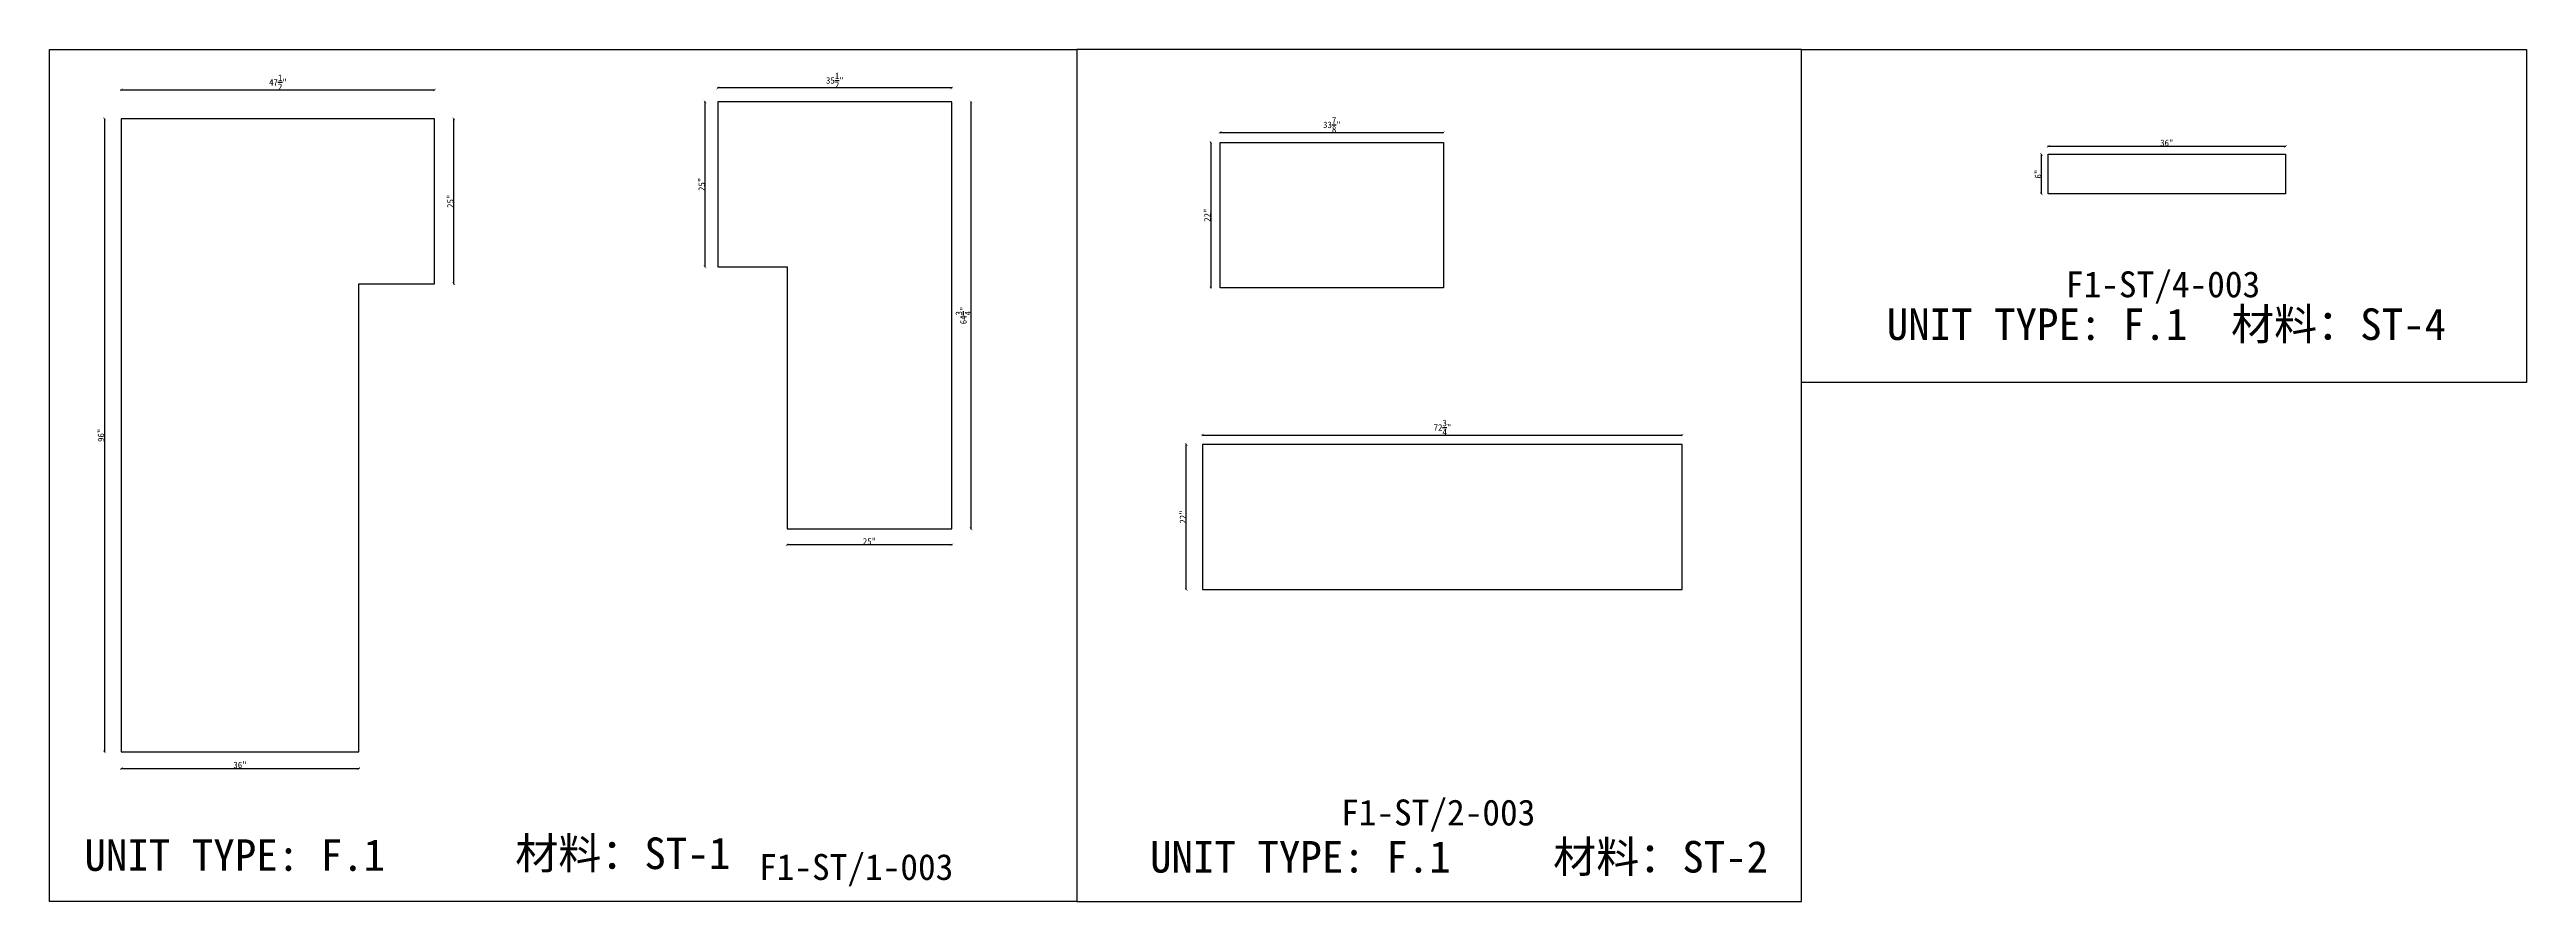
# Model space of a CAD drawing. Header units: millimetres. Extents: x -46966 to 138077, y -48408 to 2116.
# Drawn here: x 79067 to 88608, y -19759 to -16477 of the extents above; entities that cross this region are included whole.
import ezdxf
from ezdxf.enums import TextEntityAlignment as Align

# ---------------------------------------------------------------- set-up
doc = ezdxf.new("R2010")
doc.units = ezdxf.units.MM
doc.layers.add('PART_NUMBER', color=3, linetype='Continuous')
doc.styles.add('样式 1', font='')
doc.styles.get('样式 1').set_extended_font_data('NSimSun')
doc.dimstyles.new('副本 ISO-25', dxfattribs={"dimtxt": 25, "dimasz": 10, "dimexe": 1.5, "dimexo": 0.5, "dimtad": 1, "dimlfac": 0.03937, "dimlunit": 5, "dimtxsty": '样式 1', "dimblk": 'ARCHTICK', "dimcen": 2.5, "dimclrd": 256, "dimclrt": 1, "dimazin": 3, "dimtfac": 1, "dimtmove": 0, "dimatfit": 3, "dimfxlon": 1})

msp = doc.modelspace()

# ---------------------------------------------------------------- texts
at = {"style": '样式 1'}
for s, p in [('材料：ST-4', (87469.988, -17595.537)), ('UNIT TYPE: F.1', (86143.707, -17595.537)), ('UNIT TYPE: F.1', (79201.781, -19640.565)), ('材料：ST-1', (80861.068, -19633.91)), ('UNIT TYPE: F.1', (83306.192, -19647.343)), ('材料：ST-2', (84858.916, -19647.343))]:
    msp.add_text(s, height=121.5865, dxfattribs=at).set_placement(p)
at = {"layer": 'PART_NUMBER', "color": 3, "style": '样式 1'}
for s, p in [('F1-ST/4-003', (87208.167, -17381.21)), ('F1-ST/2-003', (84416.292, -19415.869)), ('F1-ST/1-003', (82174.411, -19625.869))]:
    msp.add_text(s, height=100, dxfattribs=at).set_placement(p, align=Align.MIDDLE_CENTER)

# ---------------------------------------------------------------- blocks, each defined once
blk = doc.blocks.new('_ArchTick')
at = {"color": 0, "linetype": 'ByBlock', "const_width": 0.15}
blk.add_lwpolyline([(-0.5, -0.5), (0.5, 0.5)], dxfattribs=at)
blk = doc.blocks.new('*D1161')
at = {"color": 0, "lineweight": -2, "transparency": 16777216}
for p, q in [((81641.3, -16625.7), (81641.3, -16623.2)), ((82543, -16625.7), (82543, -16623.2))]:
    blk.add_line(p, q, dxfattribs=at)
at = {"lineweight": -2, "transparency": 16777216}
blk.add_line((82543, -16624.7), (81641.3, -16624.7), dxfattribs=at)
at = {"layer": 'Defpoints', "color": 0, "transparency": 16777216}
for p in [(81641.3, -16624.7), (81641.3, -16678.7), (82543, -16678.7)]:
    blk.add_point(p, dxfattribs=at)
at = {"lineweight": -2, "transparency": 16777216, "xscale": 10, "yscale": 10, "zscale": 10, "rotation": 180}
blk.add_blockref('_ArchTick', (81641.3, -16624.7), dxfattribs=at)
at = {"lineweight": -2, "transparency": 16777216, "xscale": 10, "yscale": 10, "zscale": 10}
blk.add_blockref('_ArchTick', (82543, -16624.7), dxfattribs=at)
at = {"color": 1, "transparency": 16777216, "insert": (82092.2, -16595.7), "char_height": 25, "attachment_point": 5, "style": '样式 1'}
blk.add_mtext('\\A1;35{\\H1x;\\S1/2;}"', dxfattribs=at)
blk = doc.blocks.new('*D1485')
at = {"color": 0, "lineweight": -2, "transparency": 16777216}
for p, q in [((82615.5, -16678.7), (82618, -16678.7)), ((82615.5, -18323.4), (82618, -18323.4))]:
    blk.add_line(p, q, dxfattribs=at)
at = {"lineweight": -2, "transparency": 16777216}
blk.add_line((82616.5, -16678.7), (82616.5, -18323.4), dxfattribs=at)
at = {"layer": 'Defpoints', "color": 0, "transparency": 16777216}
for p in [(82543, -16678.7), (82543, -18323.4), (82616.5, -18323.4)]:
    blk.add_point(p, dxfattribs=at)
at = {"lineweight": -2, "transparency": 16777216, "xscale": 10, "yscale": 10, "zscale": 10}
for p, rotation in [((82616.5, -16678.7), 90), ((82616.5, -18323.4), 270)]:
    blk.add_blockref('_ArchTick', p, dxfattribs=dict(at, rotation=rotation))
at = {"color": 1, "transparency": 16777216, "insert": (82587.4, -17501), "char_height": 25, "attachment_point": 5, "rotation": 90, "style": '样式 1'}
blk.add_mtext('\\A1;64{\\H1x;\\S3/4;}"', dxfattribs=at)
blk = doc.blocks.new('*D1486')
at = {"color": 0, "lineweight": -2, "transparency": 16777216}
for p, q in [((81908, -18383.6), (81908, -18386.1)), ((82543, -18383.6), (82543, -18386.1))]:
    blk.add_line(p, q, dxfattribs=at)
at = {"lineweight": -2, "transparency": 16777216}
blk.add_line((82543, -18384.6), (81908, -18384.6), dxfattribs=at)
at = {"layer": 'Defpoints', "color": 0, "transparency": 16777216}
for p in [(81908, -18323.4), (81908, -18384.6), (82543, -18323.4)]:
    blk.add_point(p, dxfattribs=at)
at = {"lineweight": -2, "transparency": 16777216, "xscale": 10, "yscale": 10, "zscale": 10, "rotation": 180}
blk.add_blockref('_ArchTick', (81908, -18384.6), dxfattribs=at)
at = {"lineweight": -2, "transparency": 16777216, "xscale": 10, "yscale": 10, "zscale": 10}
blk.add_blockref('_ArchTick', (82543, -18384.6), dxfattribs=at)
at = {"color": 1, "transparency": 16777216, "insert": (82225.5, -18371.5), "char_height": 25, "attachment_point": 5, "style": '样式 1'}
blk.add_mtext('\\A1;25"', dxfattribs=at)
blk = doc.blocks.new('*D1487')
at = {"color": 0, "lineweight": -2, "transparency": 16777216}
for p, q in [((81593.3, -16678.7), (81590.8, -16678.7)), ((81593.3, -17313.7), (81590.8, -17313.7))]:
    blk.add_line(p, q, dxfattribs=at)
at = {"lineweight": -2, "transparency": 16777216}
blk.add_line((81592.3, -17313.7), (81592.3, -16678.7), dxfattribs=at)
at = {"layer": 'Defpoints', "color": 0, "transparency": 16777216}
for p in [(81592.3, -16678.7), (81641.3, -16678.7), (81641.3, -17313.7)]:
    blk.add_point(p, dxfattribs=at)
at = {"lineweight": -2, "transparency": 16777216, "xscale": 10, "yscale": 10, "zscale": 10}
for p, rotation in [((81592.3, -16678.7), 90), ((81592.3, -17313.7), 270)]:
    blk.add_blockref('_ArchTick', p, dxfattribs=dict(at, rotation=rotation))
at = {"color": 1, "transparency": 16777216, "insert": (81579.2, -16996.2), "char_height": 25, "attachment_point": 5, "rotation": 90, "style": '样式 1'}
blk.add_mtext('\\A1;25"', dxfattribs=at)
blk = doc.blocks.new('*D1488')
at = {"color": 0, "lineweight": -2, "transparency": 16777216}
for p, q in [((79343.8, -16633), (79343.8, -16630.5)), ((80550.3, -16633), (80550.3, -16630.5))]:
    blk.add_line(p, q, dxfattribs=at)
at = {"lineweight": -2, "transparency": 16777216}
blk.add_line((79343.8, -16632), (80550.3, -16632), dxfattribs=at)
at = {"layer": 'Defpoints', "color": 0, "transparency": 16777216}
for p in [(80550.3, -16632), (79343.8, -16743.7), (80550.3, -16743.7)]:
    blk.add_point(p, dxfattribs=at)
at = {"lineweight": -2, "transparency": 16777216, "xscale": 10, "yscale": 10, "zscale": 10, "rotation": 180}
blk.add_blockref('_ArchTick', (79343.8, -16632), dxfattribs=at)
at = {"lineweight": -2, "transparency": 16777216, "xscale": 10, "yscale": 10, "zscale": 10}
blk.add_blockref('_ArchTick', (80550.3, -16632), dxfattribs=at)
at = {"color": 1, "transparency": 16777216, "insert": (79947.1, -16602.9), "char_height": 25, "attachment_point": 5, "style": '样式 1'}
blk.add_mtext('\\A1;47{\\H1x;\\S1/2;}"', dxfattribs=at)
blk = doc.blocks.new('*D1489')
at = {"color": 0, "lineweight": -2, "transparency": 16777216}
for p, q in [((79279.6, -16743.7), (79277.1, -16743.7)), ((79279.6, -19182.1), (79277.1, -19182.1))]:
    blk.add_line(p, q, dxfattribs=at)
at = {"lineweight": -2, "transparency": 16777216}
blk.add_line((79278.6, -16743.7), (79278.6, -19182.1), dxfattribs=at)
at = {"layer": 'Defpoints', "color": 0, "transparency": 16777216}
for p in [(79343.8, -16743.7), (79278.6, -19182.1), (79343.8, -19182.1)]:
    blk.add_point(p, dxfattribs=at)
at = {"lineweight": -2, "transparency": 16777216, "xscale": 10, "yscale": 10, "zscale": 10}
for p, rotation in [((79278.6, -16743.7), 90), ((79278.6, -19182.1), 270)]:
    blk.add_blockref('_ArchTick', p, dxfattribs=dict(at, rotation=rotation))
at = {"color": 1, "transparency": 16777216, "insert": (79265.5, -17962.9), "char_height": 25, "attachment_point": 5, "rotation": 90, "style": '样式 1'}
blk.add_mtext('\\A1;96"', dxfattribs=at)
blk = doc.blocks.new('*D1490')
at = {"color": 0, "lineweight": -2, "transparency": 16777216}
for p, q in [((79343.8, -19245.3), (79343.8, -19247.8)), ((80258.2, -19245.3), (80258.2, -19247.8))]:
    blk.add_line(p, q, dxfattribs=at)
at = {"lineweight": -2, "transparency": 16777216}
blk.add_line((79343.8, -19246.3), (80258.2, -19246.3), dxfattribs=at)
at = {"layer": 'Defpoints', "color": 0, "transparency": 16777216}
for p in [(79343.8, -19182.1), (80258.2, -19182.1), (80258.2, -19246.3)]:
    blk.add_point(p, dxfattribs=at)
at = {"lineweight": -2, "transparency": 16777216, "xscale": 10, "yscale": 10, "zscale": 10, "rotation": 180}
blk.add_blockref('_ArchTick', (79343.8, -19246.3), dxfattribs=at)
at = {"lineweight": -2, "transparency": 16777216, "xscale": 10, "yscale": 10, "zscale": 10}
blk.add_blockref('_ArchTick', (80258.2, -19246.3), dxfattribs=at)
at = {"color": 1, "transparency": 16777216, "insert": (79801, -19233.1), "char_height": 25, "attachment_point": 5, "style": '样式 1'}
blk.add_mtext('\\A1;36"', dxfattribs=at)
blk = doc.blocks.new('*D1491')
at = {"color": 0, "lineweight": -2, "transparency": 16777216}
for p, q in [((80623.3, -16743.7), (80625.8, -16743.7)), ((80623.3, -17378.7), (80625.8, -17378.7))]:
    blk.add_line(p, q, dxfattribs=at)
at = {"lineweight": -2, "transparency": 16777216}
blk.add_line((80624.3, -17378.7), (80624.3, -16743.7), dxfattribs=at)
at = {"layer": 'Defpoints', "color": 0, "transparency": 16777216}
for p in [(80550.3, -16743.7), (80624.3, -16743.7), (80550.3, -17378.7)]:
    blk.add_point(p, dxfattribs=at)
at = {"lineweight": -2, "transparency": 16777216, "xscale": 10, "yscale": 10, "zscale": 10}
for p, rotation in [((80624.3, -16743.7), 90), ((80624.3, -17378.7), 270)]:
    blk.add_blockref('_ArchTick', p, dxfattribs=dict(at, rotation=rotation))
at = {"color": 1, "transparency": 16777216, "insert": (80611.2, -17061.2), "char_height": 25, "attachment_point": 5, "rotation": 90, "style": '样式 1'}
blk.add_mtext('\\A1;25"', dxfattribs=at)
blk = doc.blocks.new('*D1492')
at = {"color": 0, "lineweight": -2, "transparency": 16777216}
for p, q in [((83576.5, -16796.9), (83576.5, -16794.4)), ((84436.9, -16796.9), (84436.9, -16794.4))]:
    blk.add_line(p, q, dxfattribs=at)
at = {"lineweight": -2, "transparency": 16777216}
blk.add_line((83576.5, -16795.9), (84436.9, -16795.9), dxfattribs=at)
at = {"layer": 'Defpoints', "color": 0, "transparency": 16777216}
for p in [(83576.5, -16835.4), (84436.9, -16795.9), (84436.9, -16835.4)]:
    blk.add_point(p, dxfattribs=at)
at = {"lineweight": -2, "transparency": 16777216, "xscale": 10, "yscale": 10, "zscale": 10, "rotation": 180}
blk.add_blockref('_ArchTick', (83576.5, -16795.9), dxfattribs=at)
at = {"lineweight": -2, "transparency": 16777216, "xscale": 10, "yscale": 10, "zscale": 10}
blk.add_blockref('_ArchTick', (84436.9, -16795.9), dxfattribs=at)
at = {"color": 1, "transparency": 16777216, "insert": (84006.7, -16766.8), "char_height": 25, "attachment_point": 5, "style": '样式 1'}
blk.add_mtext('\\A1;33{\\H1x;\\S7/8;}"', dxfattribs=at)
blk = doc.blocks.new('*D1493')
at = {"color": 0, "lineweight": -2, "transparency": 16777216}
for p, q in [((83540.9, -16835.4), (83538.4, -16835.4)), ((83540.9, -17394.2), (83538.4, -17394.2))]:
    blk.add_line(p, q, dxfattribs=at)
at = {"lineweight": -2, "transparency": 16777216}
blk.add_line((83539.9, -16835.4), (83539.9, -17394.2), dxfattribs=at)
at = {"layer": 'Defpoints', "color": 0, "transparency": 16777216}
for p in [(83576.5, -16835.4), (83539.9, -17394.2), (83576.5, -17394.2)]:
    blk.add_point(p, dxfattribs=at)
at = {"lineweight": -2, "transparency": 16777216, "xscale": 10, "yscale": 10, "zscale": 10}
for p, rotation in [((83539.9, -16835.4), 90), ((83539.9, -17394.2), 270)]:
    blk.add_blockref('_ArchTick', p, dxfattribs=dict(at, rotation=rotation))
at = {"color": 1, "transparency": 16777216, "insert": (83526.8, -17114.8), "char_height": 25, "attachment_point": 5, "rotation": 90, "style": '样式 1'}
blk.add_mtext('\\A1;22"', dxfattribs=at)
blk = doc.blocks.new('*D1494')
at = {"color": 0, "lineweight": -2, "transparency": 16777216}
for p, q in [((83508.6, -17962.8), (83508.6, -17960.3)), ((85356.5, -17962.8), (85356.5, -17960.3))]:
    blk.add_line(p, q, dxfattribs=at)
at = {"lineweight": -2, "transparency": 16777216}
blk.add_line((83508.6, -17961.8), (85356.5, -17961.8), dxfattribs=at)
at = {"layer": 'Defpoints', "color": 0, "transparency": 16777216}
for p in [(83508.6, -17998.2), (85356.5, -17961.8), (85356.5, -17998.2)]:
    blk.add_point(p, dxfattribs=at)
at = {"lineweight": -2, "transparency": 16777216, "xscale": 10, "yscale": 10, "zscale": 10, "rotation": 180}
blk.add_blockref('_ArchTick', (83508.6, -17961.8), dxfattribs=at)
at = {"lineweight": -2, "transparency": 16777216, "xscale": 10, "yscale": 10, "zscale": 10}
blk.add_blockref('_ArchTick', (85356.5, -17961.8), dxfattribs=at)
at = {"color": 1, "transparency": 16777216, "insert": (84432.6, -17932.7), "char_height": 25, "attachment_point": 5, "style": '样式 1'}
blk.add_mtext('\\A1;72{\\H1x;\\S3/4;}"', dxfattribs=at)
blk = doc.blocks.new('*D1495')
at = {"color": 0, "lineweight": -2, "transparency": 16777216}
for p, q in [((83447, -17998.2), (83444.5, -17998.2)), ((83447, -18557), (83444.5, -18557))]:
    blk.add_line(p, q, dxfattribs=at)
at = {"lineweight": -2, "transparency": 16777216}
blk.add_line((83446, -18557), (83446, -17998.2), dxfattribs=at)
at = {"layer": 'Defpoints', "color": 0, "transparency": 16777216}
for p in [(83446, -17998.2), (83508.6, -17998.2), (83508.6, -18557)]:
    blk.add_point(p, dxfattribs=at)
at = {"lineweight": -2, "transparency": 16777216, "xscale": 10, "yscale": 10, "zscale": 10}
for p, rotation in [((83446, -17998.2), 90), ((83446, -18557), 270)]:
    blk.add_blockref('_ArchTick', p, dxfattribs=dict(at, rotation=rotation))
at = {"color": 1, "transparency": 16777216, "insert": (83432.8, -18277.6), "char_height": 25, "attachment_point": 5, "rotation": 90, "style": '样式 1'}
blk.add_mtext('\\A1;22"', dxfattribs=at)
blk = doc.blocks.new('*D1496')
at = {"color": 0, "lineweight": -2, "transparency": 16777216}
for p, q in [((86765.4, -16850.5), (86765.4, -16848)), ((87679.8, -16850.5), (87679.8, -16848))]:
    blk.add_line(p, q, dxfattribs=at)
at = {"lineweight": -2, "transparency": 16777216}
blk.add_line((86765.4, -16849.5), (87679.8, -16849.5), dxfattribs=at)
at = {"layer": 'Defpoints', "color": 0, "transparency": 16777216}
for p in [(86765.4, -16880.4), (87679.8, -16849.5), (87679.8, -16880.4)]:
    blk.add_point(p, dxfattribs=at)
at = {"lineweight": -2, "transparency": 16777216, "xscale": 10, "yscale": 10, "zscale": 10, "rotation": 180}
blk.add_blockref('_ArchTick', (86765.4, -16849.5), dxfattribs=at)
at = {"lineweight": -2, "transparency": 16777216, "xscale": 10, "yscale": 10, "zscale": 10}
blk.add_blockref('_ArchTick', (87679.8, -16849.5), dxfattribs=at)
at = {"color": 1, "transparency": 16777216, "insert": (87222.6, -16836.4), "char_height": 25, "attachment_point": 5, "style": '样式 1'}
blk.add_mtext('\\A1;36"', dxfattribs=at)
blk = doc.blocks.new('*D1497')
at = {"color": 0, "lineweight": -2, "transparency": 16777216}
for p, q in [((86740.6, -16880.4), (86738.1, -16880.4)), ((86740.6, -17032.8), (86738.1, -17032.8))]:
    blk.add_line(p, q, dxfattribs=at)
at = {"lineweight": -2, "transparency": 16777216}
blk.add_line((86739.6, -17032.8), (86739.6, -16880.4), dxfattribs=at)
at = {"layer": 'Defpoints', "color": 0, "transparency": 16777216}
for p in [(86739.6, -16880.4), (86765.4, -16880.4), (86765.4, -17032.8)]:
    blk.add_point(p, dxfattribs=at)
at = {"lineweight": -2, "transparency": 16777216, "xscale": 10, "yscale": 10, "zscale": 10}
for p, rotation in [((86739.6, -16880.4), 90), ((86739.6, -17032.8), 270)]:
    blk.add_blockref('_ArchTick', p, dxfattribs=dict(at, rotation=rotation))
at = {"color": 1, "transparency": 16777216, "insert": (86726.4, -16956.6), "char_height": 25, "attachment_point": 5, "rotation": 90, "style": '样式 1'}
blk.add_mtext('\\A1;6"', dxfattribs=at)

# ---------------------------------------------------------------- dimensions: what is measured, and where the dimension line sits
for base, p1, p2, picture, middle in [((80550.313, -16631.955), (79343.813, -16743.677), (80550.313, -16743.677), '*D1488', (79947.063, -16602.932)), ((81641.33, -16624.748), (82543.03, -16678.72), (81641.33, -16678.72), '*D1161', (82092.18, -16595.725)), ((84436.948, -16795.924), (83576.523, -16835.351), (84436.948, -16835.351), '*D1492', (84006.735, -16766.83)), ((87679.799, -16849.544), (86765.399, -16880.38), (87679.799, -16880.38), '*D1496', (87222.599, -16836.419)), ((85356.476, -17961.787), (83508.626, -17998.247), (85356.476, -17998.247), '*D1494', (84432.551, -17932.693)), ((81908.03, -18384.626), (82543.03, -18323.37), (81908.03, -18323.37), '*D1486', (82225.53, -18371.501)), ((80258.213, -19246.27), (79343.813, -19182.077), (80258.213, -19182.077), '*D1490', (79801.013, -19233.145))]:
    dim = msp.add_linear_dim(base=base, p1=p1, p2=p2, dimstyle='副本 ISO-25')
    dim.commit()
    dim.dimension.update_dxf_attribs({"geometry": picture, "text_midpoint": middle})
for base, p1, p2, picture, middle in [((81592.285, -16678.72), (81641.33, -17313.72), (81641.33, -16678.72), '*D1487', (81579.16, -16996.22)), ((82616.47, -18323.37), (82543.03, -16678.72), (82543.03, -18323.37), '*D1485', (82587.377, -17501.045)), ((79278.581, -19182.077), (79343.813, -16743.677), (79343.813, -19182.077), '*D1489', (79265.456, -17962.877)), ((80624.317, -16743.677), (80550.313, -17378.677), (80550.313, -16743.677), '*D1491', (80611.192, -17061.177)), ((83539.877, -17394.151), (83576.523, -16835.351), (83576.523, -17394.151), '*D1493', (83526.752, -17114.751)), ((86739.564, -16880.38), (86765.399, -17032.78), (86765.399, -16880.38), '*D1497', (86726.439, -16956.58)), ((83445.955, -17998.247), (83508.626, -18557.047), (83508.626, -17998.247), '*D1495', (83432.83, -18277.647))]:
    dim = msp.add_linear_dim(base=base, p1=p1, p2=p2, angle=90, dimstyle='副本 ISO-25')
    dim.commit()
    dim.dimension.update_dxf_attribs({"geometry": picture, "text_midpoint": middle})

# ---------------------------------------------------------------- linework, layer by layer
at = {"color": 1}
for points in [[(79067.324, -16476.643), (83024.205, -16476.643), (83024.205, -19758.7), (79067.324, -19758.7)], [(83024.205, -19758.7), (85816.08, -19758.7), (85816.08, -16476.643), (83024.205, -16476.643)], [(85816.08, -16476.643), (88607.954, -16476.643), (88607.954, -17759.041), (85816.08, -17759.041)]]:
    msp.add_lwpolyline(points, close=True, dxfattribs=at)
for points in [[(82543.03, -16678.72), (81641.33, -16678.72), (81641.33, -17313.72), (81908.03, -17313.72), (81908.03, -18323.37), (82543.03, -18323.37)], [(80258.213, -17378.677), (80550.313, -17378.677), (80550.313, -16743.677), (79343.813, -16743.677), (79343.813, -19182.077), (80258.213, -19182.077)], [(83576.523, -16835.351), (84436.948, -16835.351), (84436.948, -17394.151), (83576.523, -17394.151)], [(86765.399, -16880.38), (87679.799, -16880.38), (87679.799, -17032.78), (86765.399, -17032.78)], [(85356.476, -17998.247), (83508.626, -17998.247), (83508.626, -18557.047), (85356.476, -18557.047)]]:
    msp.add_lwpolyline(points, close=True)

msp.set_redraw_order([(e.dxf.handle, doc.entitydb.next_handle()) for e in msp.query("TEXT MTEXT ATTDEF DIMENSION ARC_DIMENSION")])  # texts and dimensions are drawn at this point

doc.saveas('drawing.dxf')
